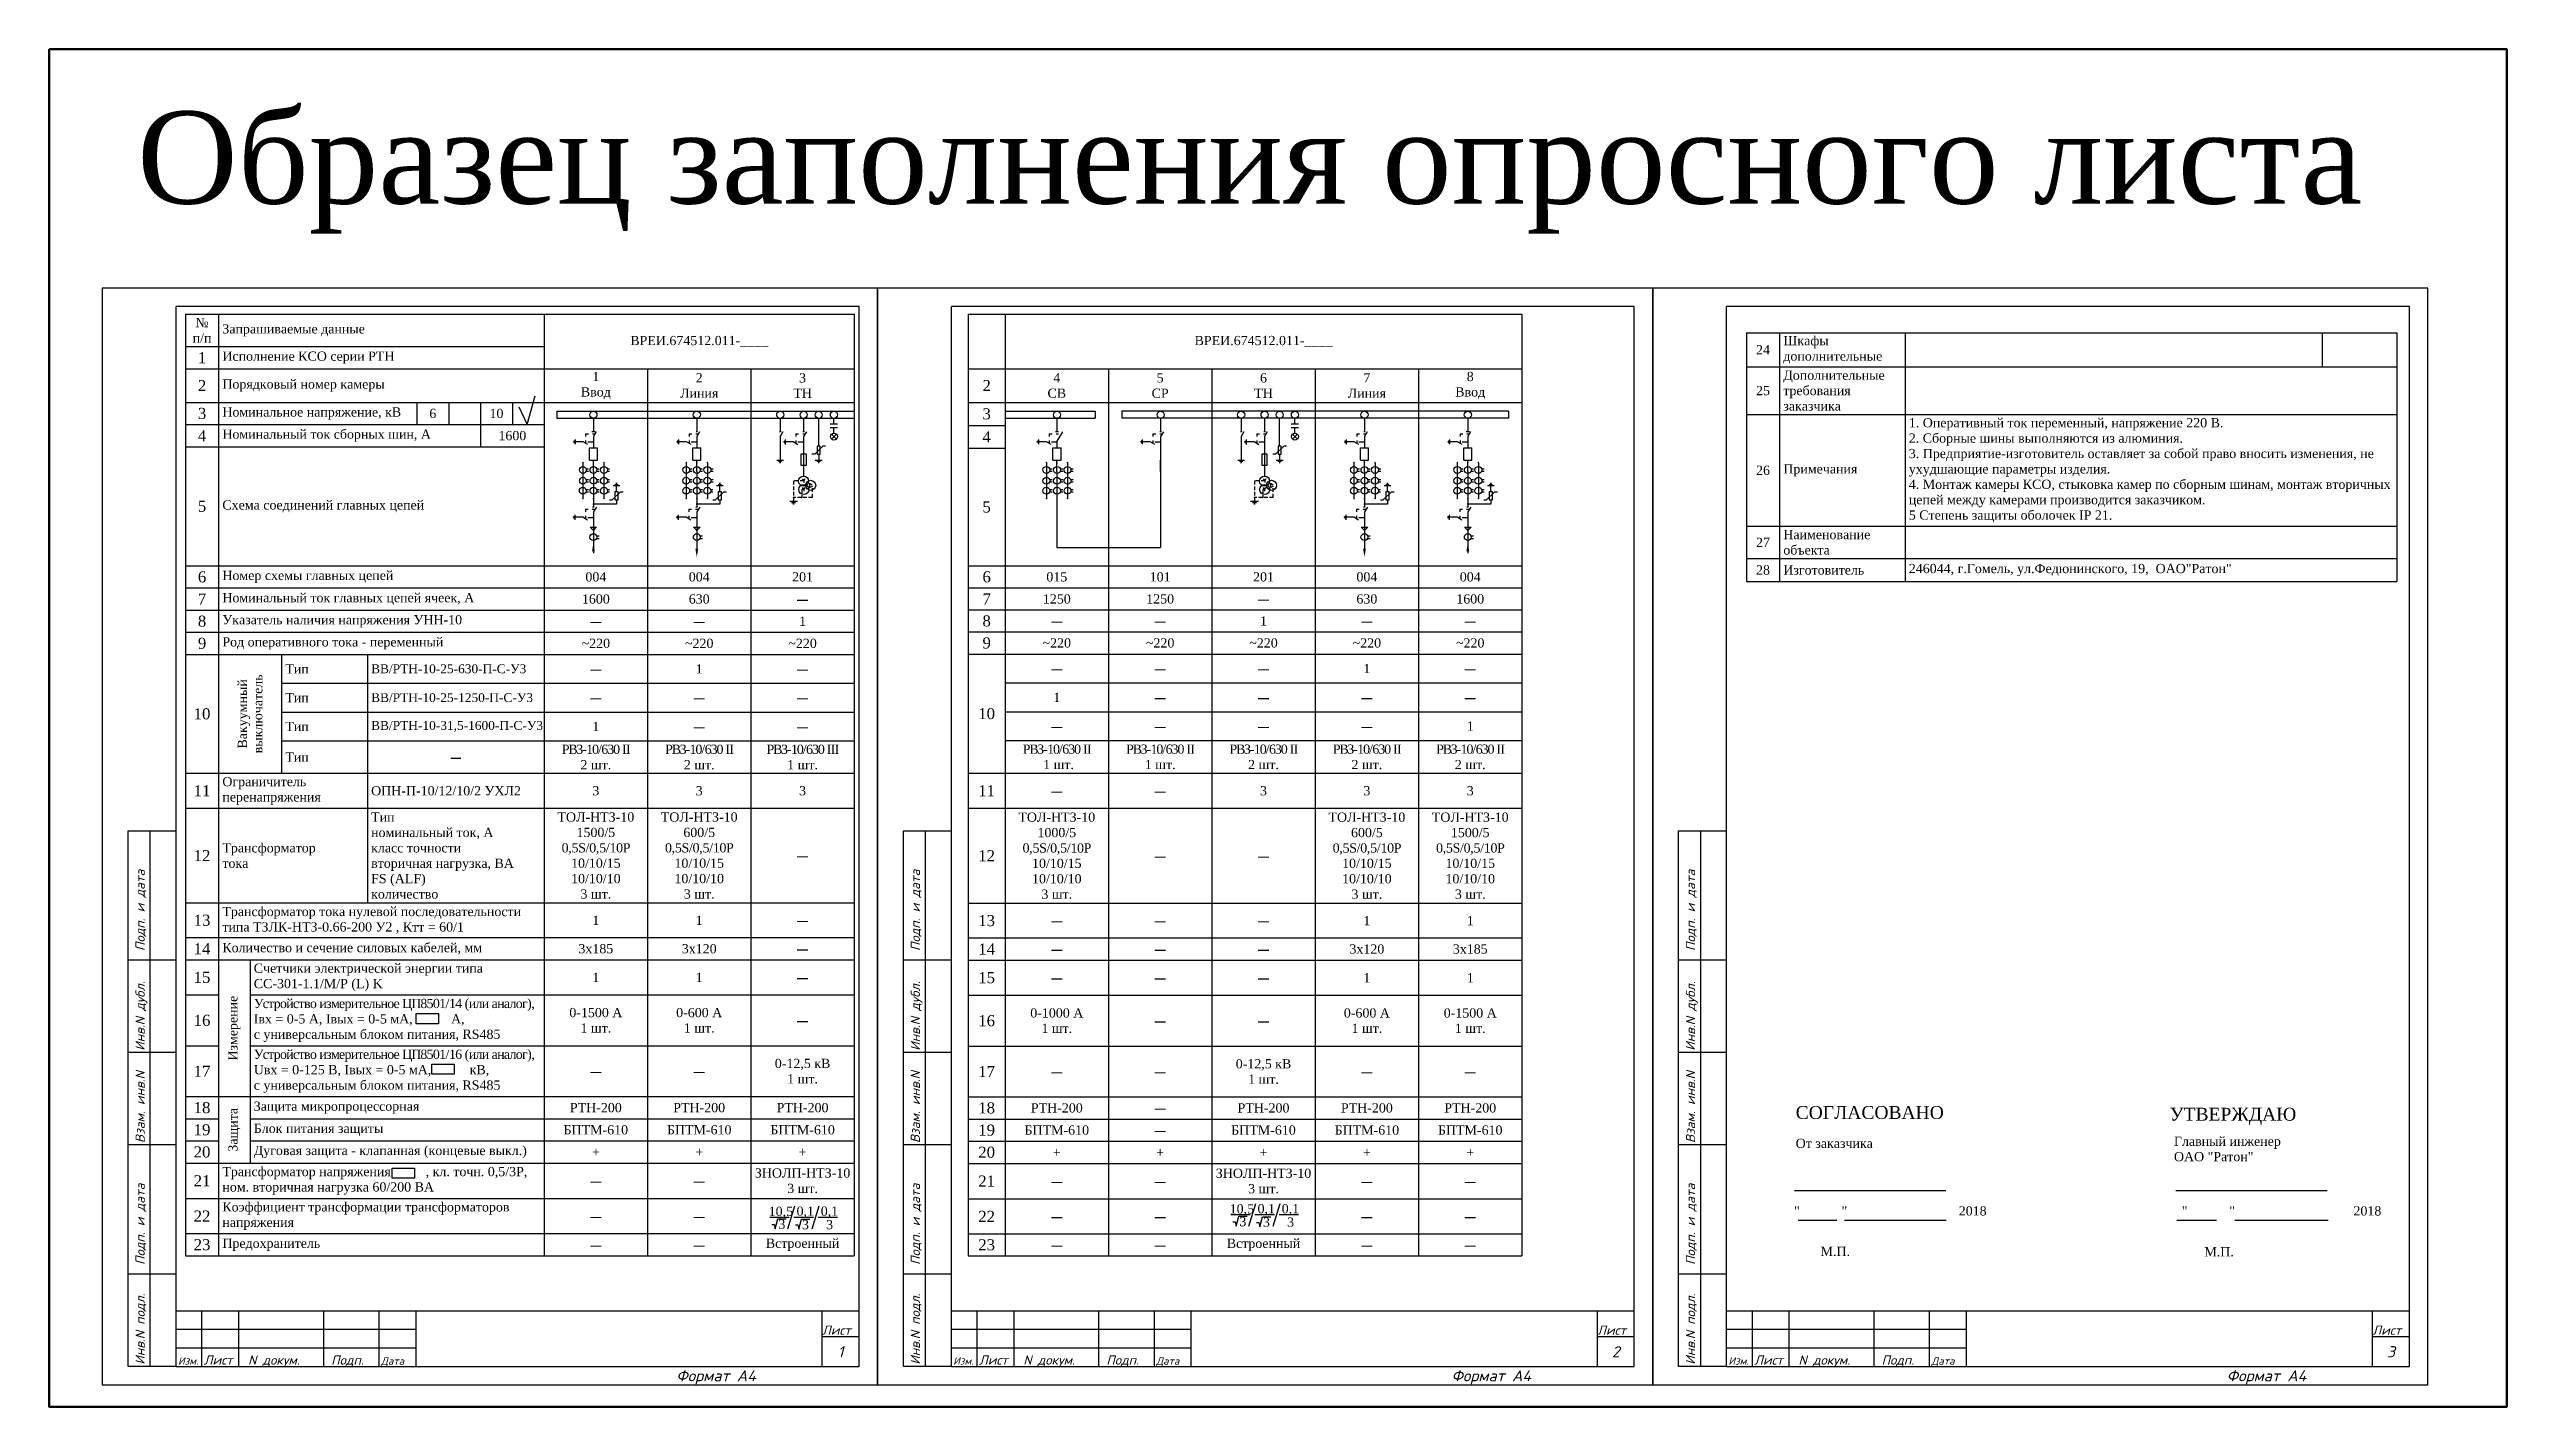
# Model space of a CAD drawing. Extents: x -115 to 1245, y -69 to 298.
# Drawn here: x 579 to 1245, y -69 to 298 of the extents above; entities that cross this region are included whole.
import ezdxf
from ezdxf.enums import TextEntityAlignment as Align

# ---------------------------------------------------------------- set-up
doc = ezdxf.new("R2010")
doc.units = 0
doc.header["$MEASUREMENT"] = 0
doc.linetypes.add('НЕВИДИМАЯ2', pattern=[0.1875, 0.125, -0.0625])
doc.linetypes.add('ШТРИХОВАЯX2', pattern=[1.5, 1, -0.5])
doc.layers.get('0').update_dxf_attribs({"linetype": 'CONTINUOUS'})
doc.layers.add('1', color=7, linetype='CONTINUOUS')
doc.styles.add('ESKD1', font='simplex.shx', dxfattribs={"oblique": 15, "height": 3})
doc.styles.add('SIM', font='simplex.shx', dxfattribs={"oblique": 15})
doc.styles.get("Standard").update_dxf_attribs({"font": 'TIMES.TTF', "height": 2.5})
doc.styles.add('Бланк', font='TIMES.TTF', dxfattribs={"height": 2.5})
doc.styles.add('ОЛ', font='TIMES.TTF')

msp = doc.modelspace()

# ---------------------------------------------------------------- texts
at = {"color": 1, "insert": (602.62, 281.51), "char_height": 25, "width": 648.2247, "attachment_point": 1, "style": 'Бланк'}
msp.add_mtext('Образец заполнения опросного листа', dxfattribs=at)
at = {"attachment_point": 1}
for s, insert, char_height, width in [('СОГЛАСОВАНО', (1051.93, 12.16), 3.5, 50.2832), ('{\\fTimes New Roman|b0|i0|c204|p18;УТВЕРЖДАЮ}', (1153.28, 11.69), 3.5, 50.2832), ('{\\fTimes New Roman|b0|i0|c204|p18;От заказчика}', (1051.93, 3.31), 2.5, 50.2832), ('Главный инженер \\PОАО "Ратон"', (1154.4, 3.88), 2.5, 69.3767), ('"            "                                2018                                                        "            "                                  2018', (1051.49, -14.98), 2.5, 172.7295), ('{\\fTimes New Roman|b0|i0|c204|p18;М.П.}', (1058.69, -25.94), 2.5, 12.0026), ('{\\fTimes New Roman|b0|i0|c204|p18;М.П.}', (1162.65, -26.05), 2.5, 12.0026)]:
    msp.add_mtext(s, dxfattribs=dict(at, insert=insert, char_height=char_height, width=width))

# ---------------------------------------------------------------- blocks, each defined once
blk = doc.blocks.new('*T25')
at = {"color": 0, "linetype": 'ByBlock', "lineweight": -2, "transparency": 16777216}
for p, q in [((0, 0), (150, 0)), ((0, 0), (0, -254.98)), ((10, 0), (10, -254.98)), ((150, 0), (150, -254.98)), ((0, -14.78), (150, -14.78)), ((38, -14.78), (38, -254.98)), ((66, -14.78), (66, -254.98)), ((94, -14.78), (94, -254.98)), ((122, -14.78), (122, -254.98)), ((0, -23.9), (150, -23.9)), ((0, -30.11), (10, -30.11)), ((0, -36.31), (10, -36.31)), ((0, -68.15), (150, -68.15)), ((0, -74.15), (150, -74.15)), ((0, -80.1), (150, -80.1)), ((0, -86.05), (150, -86.05)), ((0, -92.05), (150, -92.05)), ((10, -99.87), (150, -99.87)), ((10, -107.67), (150, -107.67)), ((10, -115.47), (150, -115.47)), ((0, -124.33), (150, -124.33)), ((0, -133.79), (150, -133.79)), ((0, -159.51), (150, -159.51)), ((0, -168.92), (150, -168.92)), ((0, -174.92), (150, -174.92)), ((0, -184.44), (150, -184.44)), ((0, -198.2), (150, -198.2)), ((0, -211.95), (150, -211.95)), ((0, -217.95), (150, -217.95)), ((0, -223.95), (150, -223.95)), ((0, -229.95), (150, -229.95)), ((0, -239.54), (150, -239.54)), ((0, -249.05), (150, -249.05)), ((0, -254.98), (150, -254.98))]:
    blk.add_line(p, q, dxfattribs=at)
at = {"color": 0, "transparency": 16777216, "attachment_point": 5}
for s, insert, char_height, width in [('ВРЕИ.674512.011-____', (80, -7.39), 2.5, 139.88), ('2', (5, -19.34), 3, 9.88), ('4\\PСВ', (24, -19.34), 2.5, 27.88), ('5\\PСР', (52, -19.34), 2.5, 27.88), ('6\\PТН', (80, -19.34), 2.5, 27.88), ('7\\PЛиния ', (108, -19.34), 2.5, 27.88), ('8\\PВвод', (136, -19.34), 2.5, 27.88), ('3', (5, -27.01), 3, 9.88), ('4', (5, -33.21), 3, 9.88), ('5', (5, -52.23), 3, 9.88), ('6', (5, -71.15), 3, 9.88), ('015', (24, -71.15), 2.5, 27.88), ('101', (52, -71.15), 2.5, 27.88), ('201', (80, -71.15), 2.5, 27.88), ('004', (108, -71.15), 2.5, 27.88), ('004', (136, -71.15), 2.5, 27.88), ('7', (5, -77.13), 3, 9.88), ('1250', (24, -77.13), 2.5, 27.88), ('1250', (52, -77.13), 2.5, 27.88), ('{\\W3;-}', (80, -77.13), 2.5, 27.88), ('630', (108, -77.13), 2.5, 27.88), ('1600', (136, -77.13), 2.5, 27.88), ('8', (5, -83.08), 3, 9.88), ('{\\W3;-}', (24, -83.08), 2.5, 27.88), ('{\\W3;-}', (52, -83.08), 2.5, 27.88), ('1', (80, -83.08), 2.5, 27.88), ('{\\W3;-}', (108, -83.08), 2.5, 27.88), ('{\\W3;-}', (136, -83.08), 2.5, 27.88), ('9', (5, -89.05), 3, 9.88), ('~220', (24, -89.05), 2.5, 27.88), ('~220', (52, -89.05), 2.5, 27.88), ('~220', (80, -89.05), 2.5, 27.88), ('~220', (108, -89.05), 2.5, 27.88), ('~220', (136, -89.05), 2.5, 27.88), ('{\\W3;-}', (24, -95.96), 2.5, 27.88), ('{\\W3;-}', (52, -95.96), 2.5, 27.88), ('{\\W3;-}', (80, -95.96), 2.5, 27.88), ('1', (108, -95.96), 2.5, 27.88), ('{\\W3;-}', (136, -95.96), 2.5, 27.88), ('1', (24, -103.77), 2.5, 27.88), ('{\\W3;-}', (52, -103.77), 2.5, 27.88), ('{\\W3;-}', (80, -103.77), 2.5, 27.88), ('{\\W3;-}', (108, -103.77), 2.5, 27.88), ('{\\W3;-}', (136, -103.77), 2.5, 27.88), ('10', (5, -108.19), 3, 9.88), ('{\\W3;-}', (24, -111.57), 2.5, 27.88), ('{\\W3;-}', (52, -111.57), 2.5, 27.88), ('{\\W3;-}', (80, -111.57), 2.5, 27.88), ('{\\W3;-}', (108, -111.57), 2.5, 27.88), ('1', (136, -111.57), 2.5, 27.88), ('{\\T0.85;РВЗ-10/630 II\\P} 1 шт.  ', (24, -119.9), 2.5, 27.88), ('{\\T0.85;РВЗ-10/630 II\\P}1 шт.  ', (52, -119.9), 2.5, 27.88), ('{\\T0.85;РВЗ-10/630 II\\P}2 шт.  ', (80, -119.9), 2.5, 27.88), ('{\\T0.85;РВЗ-10/630 II\\P}2 шт.  ', (108, -119.9), 2.5, 27.88), ('{\\T0.85;РВЗ-10/630 II\\P}2 шт.  ', (136, -119.9), 2.5, 27.88), ('11', (5, -129.06), 3, 9.88), ('{\\W3;-}', (24, -129.06), 2.5, 27.88), ('{\\W3;-}', (52, -129.06), 2.5, 27.88), ('3', (80, -129.06), 2.5, 27.88), ('3', (108, -129.06), 2.5, 27.88), ('3', (136, -129.06), 2.5, 27.88), ('{\\C256;ТОЛ-НТЗ-10\\P1000/5\\P\\fTimes New Roman|b0|i0|c238|p18;\\T0.95;0,\\fTimes New Roman|b0|i0|c204|p18;5\\fTimes New Roman|b0|i0|c238|p18;S\\fTimes New Roman|b0|i0|c204|p18;/0,5/10Р\\fTimes New Roman|b0|i0|c238|p18;\\T1;\\P\\fTimes New Roman|b0|i0|c204|p18;10/10/15\\P10/10/10\\fTimes New Roman|b0|i0|c238|p18;\\P\\fTimes New Roman|b0|i0|c204|p18;3\\fTimes New Roman|b0|i0|c238|p18; \\fTimes New Roman|b0|i0|c204|p18;шт\\fTimes New Roman|b0|i0|c238|p18;.}', (24, -146.65), 2.5, 27.88), ('{\\C256;ТОЛ-НТЗ-10\\P600/5\\P\\fTimes New Roman|b0|i0|c238|p18;\\T0.95;0,\\fTimes New Roman|b0|i0|c204|p18;5\\fTimes New Roman|b0|i0|c238|p18;S\\fTimes New Roman|b0|i0|c204|p18;/0,5/10Р\\fTimes New Roman|b0|i0|c238|p18;\\T1;\\P\\fTimes New Roman|b0|i0|c204|p18;10/10/15\\P10/10/10\\fTimes New Roman|b0|i0|c238|p18;\\P\\fTimes New Roman|b0|i0|c204|p18;3\\fTimes New Roman|b0|i0|c238|p18; \\fTimes New Roman|b0|i0|c204|p18;шт\\fTimes New Roman|b0|i0|c238|p18;.}', (108, -146.65), 2.5, 27.88), ('{\\C256;ТОЛ-НТЗ-10\\P1500/5\\P\\fTimes New Roman|b0|i0|c238|p18;\\T0.95;0,\\fTimes New Roman|b0|i0|c204|p18;5\\fTimes New Roman|b0|i0|c238|p18;S\\fTimes New Roman|b0|i0|c204|p18;/0,5/10Р\\fTimes New Roman|b0|i0|c238|p18;\\T1;\\P\\fTimes New Roman|b0|i0|c204|p18;10/10/15\\P10/10/10\\fTimes New Roman|b0|i0|c238|p18;\\P\\fTimes New Roman|b0|i0|c204|p18;3\\fTimes New Roman|b0|i0|c238|p18; \\fTimes New Roman|b0|i0|c204|p18;шт\\fTimes New Roman|b0|i0|c238|p18;.}', (136, -146.65), 2.5, 27.88), ('12', (5, -146.65), 3, 9.88), ('{\\W3;-}', (52, -146.65), 2.5, 27.88), ('{\\W3;-}', (80, -146.65), 2.5, 27.88), ('13', (5, -164.22), 3, 9.88), ('{\\W3;-}', (24, -164.22), 2.5, 27.88), ('{\\W3;-}', (52, -164.22), 2.5, 27.88), ('{\\W3;-}', (80, -164.22), 2.5, 27.88), ('1', (108, -164.22), 2.5, 27.88), ('1', (136, -164.22), 2.5, 27.88), ('14', (5, -171.92), 3, 9.88), ('{\\W3;-}', (24, -171.92), 2.5, 27.88), ('{\\W3;-}', (52, -171.92), 2.5, 27.88), ('{\\W3;-}', (80, -171.92), 2.5, 27.88), ('3х120', (108, -171.92), 2.5, 27.88), ('3х185', (136, -171.92), 2.5, 27.88), ('15', (5, -179.68), 3, 9.88), ('1', (108, -179.68), 2.5, 27.88), ('1', (136, -179.68), 2.5, 27.88), ('{\\W3;-}', (24, -179.68), 2.5, 27.88), ('{\\W3;-}', (52, -179.68), 2.5, 27.88), ('{\\W3;-}', (80, -179.68), 2.5, 27.88), ('16', (5, -191.32), 3, 9.88), ('0-1000 А\\P1 шт.', (24, -191.32), 2.5, 27.88), ('{\\W3;-}', (52, -191.32), 2.5, 27.88), ('{\\W3;-}', (80, -191.32), 2.5, 27.88), ('0-600 А\\P1 шт.', (108, -191.32), 2.5, 27.88), ('0-1500 А\\P1 шт.', (136, -191.32), 2.5, 27.88), ('17', (5, -205.08), 3, 9.88), ('{\\W3;-}', (24, -205.08), 2.5, 27.88), ('{\\W3;-}', (52, -205.08), 2.5, 27.88), ('0-12,5 кВ\\P1 шт.', (80, -205.08), 2.5, 27.88), ('{\\W3;-}', (108, -205.08), 2.5, 27.88), ('{\\W3;-}', (136, -205.08), 2.5, 27.88), ('18', (5, -214.95), 3, 9.88), ('19', (5, -220.95), 3, 9.88), ('БПТМ-610', (24, -220.95), 2.5, 27.88), ('РТН-200', (24, -214.95), 2.5, 27.88), ('{\\W3;-}', (52, -214.95), 2.5, 27.88), ('БПТМ-610', (80, -220.95), 2.5, 27.88), ('РТН-200', (80, -214.95), 2.5, 27.88), ('БПТМ-610', (108, -220.95), 2.5, 27.88), ('РТН-200', (108, -214.95), 2.5, 27.88), ('БПТМ-610', (136, -220.95), 2.5, 27.88), ('РТН-200', (136, -214.95), 2.5, 27.88), ('20', (5, -226.95), 3, 9.88), ('+', (24, -226.95), 2.5, 27.88), ('{\\W3;-}', (52, -220.95), 2.5, 27.88), ('+', (52, -226.95), 2.5, 27.88), ('+', (80, -226.95), 2.5, 27.88), ('+', (108, -226.95), 2.5, 27.88), ('+', (136, -226.95), 2.5, 27.88), ('ЗНОЛП-НТЗ-10\\P3 шт.', (80, -234.74), 2.5, 27.88), ('21', (5, -234.74), 3, 9.88), ('{\\W3;-}', (24, -234.74), 2.5, 27.88), ('{\\W3;-}', (52, -234.74), 2.5, 27.88), ('{\\W3;-}', (108, -234.74), 2.5, 27.88), ('{\\W3;-}', (136, -234.74), 2.5, 27.88), ('22', (5, -244.3), 3, 9.88), ('{\\W3;-}', (24, -244.3), 2.5, 27.88), ('{\\W3;-}', (52, -244.3), 2.5, 27.88), ('{\\W3;-}', (108, -244.3), 2.5, 27.88), ('{\\W3;-}', (136, -244.3), 2.5, 27.88), ('23', (5, -252.01), 3, 9.88), ('{\\W3;-}', (24, -252.01), 2.5, 27.88), ('{\\W3;-}', (52, -252.01), 2.5, 27.88), ('Встроенный', (80, -252.01), 2.5, 27.88), ('{\\W3;-}', (108, -252.01), 2.5, 27.88), ('{\\W3;-}', (136, -252.01), 2.5, 27.88)]:
    blk.add_mtext(s, dxfattribs=dict(at, insert=insert, char_height=char_height, width=width))
blk = doc.blocks.new('*T26')
at = {"color": 0, "linetype": 'ByBlock', "lineweight": -2, "transparency": 16777216}
for p, q in [((0, 0), (181.18, 0)), ((0, 0), (0, -254.98)), ((9, 0), (9, -254.98)), ((97.18, 0), (97.18, -254.98)), ((181.18, 0), (181.18, -254.98)), ((0, -8.78), (97.18, -8.78)), ((0, -14.78), (181.18, -14.78)), ((125.18, -14.78), (125.18, -254.98)), ((153.18, -14.78), (153.18, -254.98)), ((0, -23.9), (181.18, -23.9)), ((62.7, -23.9), (62.7, -29.9)), ((71.32, -23.9), (71.32, -29.9)), ((79.94, -23.9), (79.94, -35.9)), ((88.56, -23.9), (88.56, -29.9)), ((0, -29.9), (97.18, -29.9)), ((0, -35.9), (97.18, -35.9)), ((0, -68.15), (181.18, -68.15)), ((0, -74.15), (181.18, -74.15)), ((0, -80.15), (181.18, -80.15)), ((0, -86.15), (181.18, -86.15)), ((0, -92.15), (181.18, -92.15)), ((26.05, -92.15), (26.05, -124.33)), ((49.3, -92.15), (49.3, -159.43)), ((26.05, -99.95), (181.18, -99.95)), ((26.05, -107.75), (181.18, -107.75)), ((26.05, -115.55), (181.18, -115.55)), ((0, -124.33), (181.18, -124.33)), ((0, -133.79), (181.18, -133.79)), ((0, -159.43), (181.18, -159.43)), ((0, -168.83), (181.18, -168.83)), ((0, -174.83), (181.18, -174.83)), ((17.51, -174.83), (17.51, -229.87)), ((0, -184.35), (9, -184.35)), ((17.51, -184.35), (181.18, -184.35)), ((0, -198.11), (9, -198.11)), ((17.51, -198.11), (181.18, -198.11)), ((0, -211.87), (181.18, -211.87)), ((0, -217.87), (9, -217.87)), ((17.51, -217.87), (181.18, -217.87)), ((0, -223.87), (9, -223.87)), ((17.51, -223.87), (181.18, -223.87)), ((0, -229.87), (181.18, -229.87)), ((0, -239.46), (181.18, -239.46)), ((0, -248.98), (181.18, -248.98)), ((0, -254.98), (181.18, -254.98))]:
    blk.add_line(p, q, dxfattribs=at)
at = {"color": 0, "transparency": 16777216, "style": 'Бланк'}
for s, insert, char_height, width, attachment_point in [('№\\Pп/п', (4.5, -4.39), 2.5, 7, 5), ('Запрашиваемые данные', (10, -4.39), 2.5, 86.1832, 4), ('ВРЕИ.674512.011-____', (139.18, -7.39), 2.5, 82, 5), ('1', (4.5, -11.78), 3, 7, 5), ('Исполнение КСО серии РТН', (10, -11.78), 2.5, 86.1832, 4), ('2', (4.5, -19.34), 3, 7, 5), ('Порядковый номер камеры', (10, -19.34), 2.5, 86.1832, 4), ('1\\PВвод', (111.18, -19.34), 2.5, 26, 5), ('2\\PЛиния ', (139.18, -19.34), 2.5, 26, 5), ('3 \\PТН', (167.18, -19.34), 2.5, 26, 5), ('3', (4.5, -26.9), 3, 7, 5), ('Номинальное напряжение, кВ', (10, -26.9), 2.5, 51.7036, 4), ('6', (67.01, -26.9), 2.5, 6.6199, 5), ('10', (84.25, -26.9), 2.5, 6.6199, 5), ('4', (4.5, -32.9), 3, 7, 5), ('Номинальный ток сборных шин, А', (10, -32.9), 2.5, 68.9434, 4), ('1600', (88.56, -32.9), 2.5, 15.2398, 5), ('5', (4.5, -52.03), 3, 7, 5), ('{\\C256;Схема соединений главных цепей}', (10, -52.03), 2.5, 86.1832, 4), ('6', (4.5, -71.15), 3, 7, 5), ('{\\C256;Номер схемы главных цепей}', (10, -71.15), 2.5, 86.1832, 4), ('004', (111.18, -71.15), 2.5, 26, 5), ('004', (139.18, -71.15), 2.5, 26, 5), ('201', (167.18, -71.15), 2.5, 26, 5), ('7', (4.5, -77.15), 3, 7, 5), ('Номинальный ток главных цепей ячеек, А', (10, -77.15), 2.5, 86.1832, 4), ('1600', (111.18, -77.15), 2.5, 26, 5), ('630', (139.18, -77.15), 2.5, 26, 5), ('{\\W3;-}', (167.18, -77.15), 2.5, 26, 5), ('8', (4.5, -83.15), 3, 7, 5), ('Указатель наличия напряжения УНН-10', (10, -83.15), 2.5, 86.1832, 4), ('{\\W3;-}', (111.18, -83.15), 2.5, 26, 5), ('{\\W3;-}', (139.18, -83.15), 2.5, 26, 5), ('1', (167.18, -83.15), 2.5, 26, 5), ('9', (4.5, -89.15), 3, 7, 5), ('{\\C256;Род оперативного тока - переменный}', (10, -89.15), 2.5, 86.1832, 4), ('~220', (111.18, -89.15), 2.5, 26, 5), ('~220', (139.18, -89.15), 2.5, 26, 5), ('~220', (167.18, -89.15), 2.5, 26, 5), ('Тип', (27.05, -96.05), 2.5, 21.2484, 4), ('ВВ/РТН-10-25-630-П-C-У3 ', (50.3, -96.05), 2.4, 45.8844, 4), ('{\\W3;-}', (111.18, -96.05), 2.5, 26, 5), ('1', (139.18, -96.05), 2.5, 26, 5), ('{\\W3;-}', (167.18, -96.05), 2.5, 26, 5), ('Тип', (27.05, -103.85), 2.5, 21.2484, 4), ('ВВ/РТН-10-25-1250-П-C-У3 ', (50.3, -103.85), 2.4, 45.8844, 4), ('{\\W3;-}', (111.18, -103.85), 2.5, 26, 5), ('{\\W3;-}', (139.18, -103.85), 2.5, 26, 5), ('{\\W3;-}', (167.18, -103.85), 2.5, 26, 5), ('10', (4.5, -108.24), 3, 7, 5), ('Тип', (27.05, -111.65), 2.5, 21.2484, 4), ('ВВ/РТН-10-31,5-1600-П-C-У3 ', (50.3, -111.65), 2.4, 45.8844, 4), ('1', (111.18, -111.65), 2.5, 26, 5), ('{\\W3;-}', (139.18, -111.65), 2.5, 26, 5), ('{\\W3;-}', (167.18, -111.65), 2.5, 26, 5), ('Тип', (27.05, -119.94), 2.5, 21.2484, 4), ('{\\T0.85;РВЗ-10/630 II\\P}2 шт.  ', (111.18, -119.94), 2.5, 26, 5), ('{\\T0.85;РВЗ-10/630 II\\P}2 шт.  ', (139.18, -119.94), 2.5, 26, 5), ('{\\T0.85;РВЗ-10/630 III\\P}1 шт.  ', (167.18, -119.94), 2.5, 26, 5), ('Ограничитель перенапряжения', (10, -129.06), 2.5, 38.2988, 4), ('{\\W3;-}', (73.24, -119.94), 2.4, 45.8844, 5), ('11', (4.5, -129.06), 3, 7, 5), ('\\A1;{\\C256;ОПН\\fTimes New Roman|b0|i0|c238|p18;-\\fTimes New Roman|b0|i0|c204|p18;П\\fTimes New Roman|b0|i0|c238|p18;-\\fTimes New Roman|b0|i0|c204|p18;10\\fTimes New Roman|b0|i0|c238|p18;/\\fTimes New Roman|b0|i0|c204|p18;12\\fTimes New Roman|b0|i0|c238|p18;/10/2 \\fTimes New Roman|b0|i0|c204|p18;УХЛ\\fTimes New Roman|b0|i0|c238|p18;2}', (50.3, -129.06), 2.5, 45.8844, 4), ('3', (111.18, -129.06), 2.5, 26, 5), ('3', (139.18, -129.06), 2.5, 26, 5), ('3', (167.18, -129.06), 2.5, 26, 5), ('{\\C256;Тип    \\fTimes New Roman|b0|i0|c238|p18;\\P\\fTimes New Roman|b0|i0|c204|p18;номинальный ток, А\\Pкласс точности\\Pвторичная нагрузка\\fTimes New Roman|b0|i0|c238|p18;, \\fTimes New Roman|b0|i0|c204|p18;ВА\\PFS (ALF)\\Pколичество}', (50.3, -146.61), 2.5, 45.8844, 4), ('{\\C256;ТОЛ-НТЗ-10\\P1500/5\\P\\fTimes New Roman|b0|i0|c238|p18;\\T0.95;0,\\fTimes New Roman|b0|i0|c204|p18;5\\fTimes New Roman|b0|i0|c238|p18;S\\fTimes New Roman|b0|i0|c204|p18;/0,5/10Р\\fTimes New Roman|b0|i0|c238|p18;\\T1;\\P\\fTimes New Roman|b0|i0|c204|p18;10/10/15\\P10/10/10\\fTimes New Roman|b0|i0|c238|p18;\\P\\fTimes New Roman|b0|i0|c204|p18;3\\fTimes New Roman|b0|i0|c238|p18; \\fTimes New Roman|b0|i0|c204|p18;шт\\fTimes New Roman|b0|i0|c238|p18;.}', (111.18, -146.61), 2.5, 26, 5), ('{\\C256;ТОЛ-НТЗ-10\\P600/5\\P\\fTimes New Roman|b0|i0|c238|p18;\\T0.95;0,\\fTimes New Roman|b0|i0|c204|p18;5\\fTimes New Roman|b0|i0|c238|p18;S\\fTimes New Roman|b0|i0|c204|p18;/0,5/10Р\\fTimes New Roman|b0|i0|c238|p18;\\T1;\\P\\fTimes New Roman|b0|i0|c204|p18;10/10/15\\P10/10/10\\fTimes New Roman|b0|i0|c238|p18;\\P\\fTimes New Roman|b0|i0|c204|p18;3\\fTimes New Roman|b0|i0|c238|p18; \\fTimes New Roman|b0|i0|c204|p18;шт\\fTimes New Roman|b0|i0|c238|p18;.}', (139.18, -146.61), 2.5, 26, 5), ('12', (4.5, -146.61), 3, 7, 5), ('{\\C256;Трансформатор \\Pтока }', (10, -146.61), 2.5, 38.2988, 4), ('{\\W3;-}', (167.18, -146.61), 2.5, 26, 5), ('13', (4.5, -164.13), 3, 7, 5), ('{\\C256;Трансформатор тока нулевой последовательности типа ТЗЛК-НТЗ-0.66-200 У2 , Ктт = 60/1        }', (10, -164.13), 2.5, 86.1832, 4), ('1', (111.18, -164.13), 2.5, 26, 5), ('1', (139.18, -164.13), 2.5, 26, 5), ('{\\W3;-}', (167.18, -164.13), 2.5, 26, 5), ('14', (4.5, -171.83), 3, 7, 5), ('Количество и сечение силовых кабелей, мм', (10, -171.83), 2.5, 86.1832, 4), ('3х185', (111.18, -171.83), 2.5, 26, 5), ('3х120', (139.18, -171.83), 2.5, 26, 5), ('{\\W3;-}', (167.18, -171.83), 2.5, 26, 5), ('15', (4.5, -179.59), 3, 7, 5), ('Счетчики электрической энергии типа \\P{\\C256;СС-301-1.1/М/P (L) K }', (18.51, -179.59), 2.5, 77.6757, 4), ('1', (111.18, -179.59), 2.5, 26, 5), ('1', (139.18, -179.59), 2.5, 26, 5), ('{\\T0.9;\\C256;Устройство измерительное ЦП\\fTimes New Roman|b0|i0|c238|p18;8501/14\\fTimes New Roman|b0|i0|c204|p18; (или аналог)\\fTimes New Roman|b0|i0|c238|p18;,\\fTimes New Roman|b0|i0|c204|p18;\\T1;\\C1; \\fTimes New Roman|b0|i0|c238|p18;\\C0;I}вх {\\fTimes New Roman|b0|i0|c238|p18;= 0-5 }А{\\fTimes New Roman|b0|i0|c238|p18;, I}вых {\\fTimes New Roman|b0|i0|c238|p18;= }0-5{\\fTimes New Roman|b0|i0|c238|p18; }мА{\\fTimes New Roman|b0|i0|c238|p18;,   }  {\\fTimes New Roman|b0|i0|c238|p18;      }А, \\Pс универсальным блоком питания{\\fTimes New Roman|b0|i0|c238|p18;, RS485} ', (18.51, -191.23), 2.5, 77.6757, 4), ('{\\W3;-}', (167.18, -179.59), 2.5, 26, 5), ('16', (4.5, -191.23), 3, 7, 5), ('0-1500 А\\P1 шт.', (111.18, -191.23), 2.5, 26, 5), ('0-600 А\\P1 шт.', (139.18, -191.23), 2.5, 26, 5), ('{\\W3;-}', (167.18, -191.23), 2.5, 26, 5), ('{\\H1.25x;\\T0.9;\\C256;Устройство измерительное ЦП\\fTimes New Roman|b0|i0|c238|p18;8501/16\\fTimes New Roman|b0|i0|c204|p18; (или аналог),\\fTimes New Roman|b0|i0|c238|p18;\\T1; \\C0; U\\fTimes New Roman|b0|i0|c204|p18;вх \\fTimes New Roman|b0|i0|c238|p18;= 0-125 \\fTimes New Roman|b0|i0|c204|p18;В\\fTimes New Roman|b0|i0|c238|p18;, I\\fTimes New Roman|b0|i0|c204|p18;вых \\fTimes New Roman|b0|i0|c238|p18;= \\fTimes New Roman|b0|i0|c204|p18;0-5\\fTimes New Roman|b0|i0|c238|p18; \\fTimes New Roman|b0|i0|c204|p18;мА\\fTimes New Roman|b0|i0|c238|p18;,           \\fTimes New Roman|b0|i0|c204|p18;кВ\\fTimes New Roman|b0|i0|c238|p18;, \\fTimes New Roman|b0|i0|c204|p18;\\Pс универсальным блоком питания\\fTimes New Roman|b0|i0|c238|p18;, RS485} ', (18.51, -204.99), 2, 77.6757, 4), ('17', (4.5, -204.99), 3, 7, 5), ('{\\W3;-}', (111.18, -204.99), 2.5, 26, 5), ('{\\W3;-}', (139.18, -204.99), 2.5, 26, 5), ('0-12,5 кВ\\P1 шт.', (167.18, -204.99), 2.5, 26, 5), ('18', (4.5, -214.87), 3, 7, 5), ('19', (4.5, -220.87), 3, 7, 5), ('Блок питания защиты', (18.51, -220.87), 2.5, 77.6757, 4), ('Защита микропроцессорная ', (18.51, -214.87), 2.5, 77.6757, 4), ('БПТМ-610', (111.18, -220.87), 2.5, 26, 5), ('РТН-200', (111.18, -214.87), 2.5, 26, 5), ('БПТМ-610', (139.18, -220.87), 2.5, 26, 5), ('РТН-200', (139.18, -214.87), 2.5, 26, 5), ('БПТМ-610', (167.18, -220.87), 2.5, 26, 5), ('РТН-200', (167.18, -214.87), 2.5, 26, 5), ('20', (4.5, -226.87), 3, 7, 5), ('Дуговая защита{\\C256; - клапанная (концевые выкл.)}', (18.51, -226.87), 2.5, 77.6757, 4), ('+', (111.18, -226.87), 2.5, 26, 5), ('+', (139.18, -226.87), 2.5, 26, 5), ('+', (167.18, -226.87), 2.5, 26, 5), ('\\A1;Трансформатор напряжения          , кл. точн. 0,5/3Р, ном. вторичная нагрузка 60/200 ВА ', (10, -234.66), 2.5, 86.1832, 4), ('ЗНОЛП-НТЗ-10\\P3 шт.', (167.18, -234.66), 2.5, 26, 5), ('21', (4.5, -234.66), 3, 7, 5), ('{\\W3;-}', (111.18, -234.66), 2.5, 26, 5), ('{\\W3;-}', (139.18, -234.66), 2.5, 26, 5), ('22', (4.5, -244.22), 3, 7, 5), ('{\\C256;Коэффициент трансформации трансформаторов напряжения        }', (10, -244.22), 2.5, 86.1832, 4), ('{\\W3;-}', (111.18, -244.22), 2.5, 26, 5), ('{\\W3;-}', (139.18, -244.22), 2.5, 26, 5), ('23', (4.5, -251.98), 3, 7, 5), ('{\\C256;Предохранитель}', (10, -251.98), 2.5, 86.1832, 4), ('{\\W3;-}', (111.18, -251.98), 2.5, 26, 5), ('{\\W3;-}', (139.18, -251.98), 2.5, 26, 5), ('Встроенный', (167.18, -251.98), 2.5, 26, 5)]:
    blk.add_mtext(s, dxfattribs=dict(at, insert=insert, char_height=char_height, width=width, attachment_point=attachment_point))
at = {"color": 0, "transparency": 16777216, "char_height": 2.5, "attachment_point": 5, "rotation": 90, "style": 'Бланк'}
for s, insert, width in [('{\\C256;Вакуумный\\Pвыключатель}', (17.53, -108.24), 30.1802), ('{\\C256;Измерение}', (13.25, -193.35), 35.0316), ('{\\C256;Защита}', (13.25, -220.87), 16)]:
    blk.add_mtext(s, dxfattribs=dict(at, insert=insert, width=width))
blk = doc.blocks.new('*U9')
at = {"linetype": 'Continuous'}
blk.add_line((0, 0), (0, -297), dxfattribs=at)
at = {"layer": '1', "color": 0}
for p, q in [((210, 0), (0, 0)), ((210, -297), (210, 0)), ((20, -292), (20, -5)), ((205, -5), (20, -5)), ((205, -292), (205, -5)), ((7, -292), (7, -147)), ((7, -147), (20, -147)), ((13, -292), (13, -147)), ((20, -182), (7, -182)), ((20, -207), (7, -207)), ((20, -232), (7, -232)), ((20, -267), (7, -267)), ((205, -277), (20, -277)), ((27, -292), (27, -277)), ((37, -292), (37, -277)), ((60, -292), (60, -277)), ((75, -292), (75, -277)), ((85, -292), (85, -277)), ((195, -292), (195, -277)), ((85, -282), (20, -282)), ((205, -284), (195, -284)), ((20, -292), (7, -292)), ((85, -287), (20, -287)), ((20, -292), (205, -292)), ((0, -297), (210, -297))]:
    blk.add_line(p, q, dxfattribs=at)
at = {"style": 'ОЛ', "flags": 2}
for tag, height, p in [('НОМЕР', 3, (140, -281.62)), ('ОБЪЕКТ', 2, (140, -287.4))]:
    blk.add_attdef(tag, text='', height=height, dxfattribs=at).set_placement(p, align=Align.MIDDLE_CENTER)
at = {"style": 'ESKD1', "oblique": 15}
blk.add_attdef('ЛИСТ', text='', height=3, dxfattribs=at).set_placement((200, -288), align=Align.MIDDLE_CENTER)
at = {"layer": '1', "color": 0, "style": 'SIM', "oblique": 15}
for s, p in [('Подп. и дата', (11.5, -179.5)), ('Инв.N дубл.', (11.5, -206.5)), ('Взам. инв.N', (11.5, -231.5)), ('Подп. и дата', (11.5, -264.5)), ('Инв.N подл.', (11.5, -291.5))]:
    blk.add_text(s, height=2.5, rotation=90, dxfattribs=at).set_placement(p)
for s, height, p in [('Лист', 2.5, (194.97, -283.41)), ('Изм.', 2, (20.5, -291.5)), ('Лист', 2.5, (27.5, -291.5)), ('N докум.', 2.5, (39.5, -291.5)), ('Подп.', 2.5, (62, -291.5)), ('Дата', 2, (75.5, -291.5)), ('Формат А4', 3, (155.5, -296))]:
    blk.add_text(s, height=height, dxfattribs=at).set_placement(p)
blk = doc.blocks.new('*T24')
at = {"color": 0, "linetype": 'ByBlock', "lineweight": -2, "transparency": 16777216}
for p, q in [((0, 0), (176.19, 0)), ((0, 0), (0, -22.13)), ((9, 0), (9, -22.13)), ((43, 0), (43, -22.13)), ((156, 0), (156, -9.19)), ((176.19, 0), (176.19, -22.13)), ((0, -9.19), (176.19, -9.19)), ((0, -22.13), (176.19, -22.13))]:
    blk.add_line(p, q, dxfattribs=at)
at = {"color": 0, "transparency": 16777216, "char_height": 2.5, "style": 'Бланк'}
for s, insert, width, attachment_point in [('24', (4.5, -4.59), 7, 5), ('Шкафы дополнительные', (10, -4.59), 32, 4), ('Дополнительные требования заказчика', (10, -15.66), 32, 4), ('25', (4.5, -15.66), 7, 5)]:
    blk.add_mtext(s, dxfattribs=dict(at, insert=insert, width=width, attachment_point=attachment_point))
blk = doc.blocks.new('*T23')
at = {"color": 0, "linetype": 'ByBlock', "lineweight": -2, "transparency": 16777216}
for p, q in [((0, 0), (176.19, 0)), ((0, 0), (0, -45.22)), ((9, 0), (9, -45.22)), ((43, 0), (43, -45.22)), ((176.19, 0), (176.19, -45.22)), ((0, -30.21), (176.19, -30.21)), ((0, -38.99), (176.19, -38.99)), ((0, -45.22), (176.19, -45.22))]:
    blk.add_line(p, q, dxfattribs=at)
at = {"color": 0, "transparency": 16777216, "char_height": 2.5, "style": 'Бланк'}
for s, insert, width, attachment_point in [('{\\C256;1. Оперативный ток переменный, напряжение 220 В.\\P2. Сборные шины выполняются из алюминия.\\P3. Предприятие-изготовитель оставляет за собой право вносить изменения, не ухудшающие параметры изделия.\\P4. Монтаж камеры КСО, стыковка камер по сборным шинам, монтаж вторичных цепей между камерами производится заказчиком.\\P5 Степень защиты оболочек IP 21.}', (44, -15.11), 131.1867, 4), ('26', (4.5, -15.11), 7, 5), ('Примечания', (10, -15.11), 32, 4), ('Наименование объекта', (10, -34.6), 32, 4), ('27', (4.5, -34.6), 7, 5), ('28', (4.5, -42.1), 7, 5), ('Изготовитель', (10, -42.1), 32, 4), ('{\\fTimes New Roman Cyr|b0|i0|c204|p18;\\C256;246044, г.Гомель, ул.Федюнинского, 19,  ОАО"Ратон"}', (44, -42.1), 131.1867, 4)]:
    blk.add_mtext(s, dxfattribs=dict(at, insert=insert, width=width, attachment_point=attachment_point))
blk = doc.blocks.new('*U27')
for p, q in [((9.62, 6.8), (7.73, 0.63)), ((16.17, 6.8), (14.28, 0.63)), ((2.89, 3.87), (8.17, 3.87)), ((3.47, 1.86), (4.06, 1.86)), ((4.06, 1.86), (4.38, 0.71)), ((4.38, 0.71), (5.04, 3.4)), ((5.04, 3.4), (7.35, 3.4)), ((9.44, 3.87), (14.71, 3.87)), ((9.89, 1.73), (10.49, 1.73)), ((10.49, 1.73), (10.8, 0.57)), ((10.8, 0.57), (11.46, 3.26)), ((11.46, 3.26), (13.77, 3.26)), ((15.98, 3.87), (21.26, 3.87))]:
    blk.add_line(p, q)
for s, p in [('10,5', (2.6, 4.16)), ('0,1', (10.16, 4.21)), ('0,1', (16.7, 4.21)), ('3', (5.23, 0.7)), ('3', (11.61, 0.57)), ('3', (18.16, 0.57))]:
    blk.add_text(s, height=2.5).set_placement(p)
blk = doc.blocks.new('A$C7ACC3827')
for p, q in [((0, 2), (6, 2)), ((1.5, 1), (4.5, 1)), ((2.5, 0), (3.5, 0)), ((3, 12), (3, 2))]:
    blk.add_line(p, q)
blk = doc.blocks.new('*U30')
blk.add_lwpolyline([(0, -6, 0, 2, 0), (0, 0, 3, 3, 0)], format="xyseb")
blk = doc.blocks.new('*U32')
at = {"ltscale": 5}
for p, q in [((-2.11, -6.07), (-2.11, -6.84)), ((-2.11, -6.07), (-1.34, -6.07)), ((-0.25, -6.07), (0.44, -6.07)), ((-0.22, -5.49), (0.22, -5.49)), ((-2.11, -7.93), (-2.11, -8.7)), ((-2, -15.57), (-1.33, -15.57)), ((-2, -16.23), (-1.33, -16.23)), ((-2, -18.49), (-1.33, -18.49)), ((-2, -19.15), (-1.33, -19.15)), ((0, -16.31), (-0.01, -25.9)), ((0.87, -15.57), (1.54, -15.57)), ((0.87, -16.23), (1.54, -16.23)), ((0.87, -18.49), (1.54, -18.49)), ((0.87, -19.15), (1.54, -19.15)), ((3.72, -15.57), (4.39, -15.57)), ((3.72, -16.23), (4.39, -16.23)), ((3.72, -18.49), (4.39, -18.49)), ((3.72, -19.15), (4.39, -19.15)), ((-2.2, -26.48), (-2.2, -27.25)), ((-2.2, -26.48), (-1.43, -26.48)), ((-2, -21.18), (-1.34, -21.18)), ((-2, -21.84), (-1.34, -21.84)), ((-0.34, -26.48), (0.43, -26.48)), ((-0.23, -25.9), (0.21, -25.9)), ((-0.23, -25.9), (0.21, -25.9)), ((0.87, -21.18), (1.54, -21.18)), ((0.87, -21.84), (1.54, -21.84)), ((3.72, -21.18), (4.38, -21.18)), ((3.72, -21.84), (4.38, -21.84)), ((4.35, -24.02), (5.1, -24.02)), ((7.32, -21.8), (5.1, -24.02)), ((7.32, -21.8), (8.07, -21.8)), ((-2.2, -28.34), (-2.2, -29.11)), ((-0.89, -31.38), (0.87, -31.38)), ((-0.01, -32.26), (-0.89, -31.38)), ((-0.01, -27.21), (-0.01, -31.38)), ((-0.01, -31.38), (-0.01, -38.46)), ((0.87, -31.38), (-0.01, -32.26)), ((0.86, -33.75), (1.53, -33.75)), ((0.86, -34.41), (1.53, -34.41))]:
    blk.add_line(p, q, dxfattribs=at)
for p, q in [((0, -1.91), (0, -5.49)), ((0.75, -5.55), (0, -6.81)), ((-1.54, -9.04), (-2.81, -8.29)), ((-1.53, -8.31), (0, -8.31)), ((-1.1, -13.2), (-1.1, -9.9)), ((-1.1, -9.9), (1.1, -9.9)), ((-1.1, -13.2), (1.1, -13.2)), ((0, -6.81), (0, -9.9)), ((0, -8.13), (0, -9.9)), ((0, -16.31), (0, -13.2)), ((1.1, -13.2), (1.1, -9.9)), ((-2.85, -14.01), (-2.85, -23.62)), ((2.85, -14.01), (2.85, -23.62)), ((6.7, -19.9), (5.77, -19.9)), ((6.39, -19.59), (6.08, -19.59)), ((6.23, -25.11), (-0.01, -25.11)), ((0.78, -25.94), (-0.01, -27.21)), ((7.16, -20.2), (5.31, -20.2)), ((5.8, -21.81), (5.79, -24.01)), ((5.79, -24.01), (6.67, -24.01)), ((6.68, -21.81), (5.8, -21.81)), ((6.23, -24.01), (6.23, -25.11)), ((6.24, -21.81), (6.24, -20.2)), ((6.67, -24.01), (6.68, -21.81)), ((-1.63, -29.45), (-2.9, -28.7)), ((-1.54, -28.72), (-0.01, -28.72))]:
    blk.add_line(p, q)
at = {"linetype": 'НЕВИДИМАЯ2', "ltscale": 5, "const_width": 0.22}
for points in [[(0.11, -8.31, 1), (-0.11, -8.31, 1)], [(0.11, -8.31, 1), (-0.11, -8.31, 1)], [(-2.96, -13.9, 1), (-2.74, -13.9, 1)], [(0.11, -13.9, -1), (-0.11, -13.9, -1)], [(0.11, -13.9, -1), (-0.11, -13.9, -1)], [(2.96, -13.9, -1), (2.74, -13.9, -1)], [(2.96, -13.9, -1), (2.74, -13.9, -1)], [(-2.96, -23.62, -1), (-2.74, -23.62, -1)], [(0.1, -25.11, -1), (-0.12, -25.11, -1)], [(0.11, -23.62, 1), (-0.11, -23.62, 1)], [(0.11, -23.62, 1), (-0.11, -23.62, 1)], [(2.96, -23.62, 1), (2.74, -23.62, 1)], [(2.96, -23.62, 1), (2.74, -23.62, 1)], [(0.1, -28.72, 1), (-0.12, -28.72, 1)], [(0.1, -28.72, 1), (-0.12, -28.72, 1)]]:
    blk.add_lwpolyline(points, format="xyb", close=True, dxfattribs=at)
blk.add_circle((0, -0.95), 0.954)
at = {"ltscale": 5}
for centre in [(-2.87, -15.9), (-2.87, -18.82), (0, -15.9), (0, -18.82), (2.85, -15.9), (2.85, -18.82), (-2.88, -21.51), (0, -21.51), (2.86, -21.51), (-0.01, -34.08)]:
    blk.add_circle(centre, 0.933, dxfattribs=at)
at = {"ltscale": 5, "xscale": 0.2200000000000273, "yscale": 0.2200000000000273, "zscale": 0.2200000000000273, "rotation": 270}
for p in [(-5.43, -7.63), (-5.52, -28.04)]:
    blk.add_blockref('A$C7ACC3827', p, dxfattribs=at)
at = {"xscale": 0.375, "yscale": 0.375, "zscale": 0.375}
blk.add_blockref('*U30', (-0.01, -37.18), dxfattribs=at)
blk = doc.blocks.new('*U31')
blk.add_line((0, 0), (0, -3))
at = {"layer": '1', "color": 0}
for p, q in [((-3, -3), (3, -3)), ((-1.5, -4), (1.5, -4)), ((-0.5, -5), (0.5, -5))]:
    blk.add_line(p, q, dxfattribs=at)
blk = doc.blocks.new('*U33')
at = {"ltscale": 5}
for p, q in [((-6.56, -5.49), (-6.12, -5.49)), ((-6.48, -5.49), (-6.04, -5.49)), ((-2.11, -6.07), (-2.11, -6.84)), ((-2.11, -6.07), (-1.34, -6.07)), ((-0.25, -6.07), (0.44, -6.07)), ((-0.22, -5.49), (0.22, -5.49)), ((-2.11, -7.93), (-2.11, -8.7)), ((3.01, -11.61), (2.25, -11.61)), ((3.01, -11.61), (5.22, -9.4)), ((5.97, -9.4), (5.22, -9.4))]:
    blk.add_line(p, q, dxfattribs=at)
for p, q in [((-6.34, -1.91), (-6.34, -5.49)), ((-5.59, -5.55), (-6.34, -6.81)), ((0, -1.91), (0, -5.49)), ((0.75, -5.55), (0, -6.81)), ((4.09, -9.41), (4.09, -1.91)), ((-7.27, -13.21), (-5.42, -13.21)), ((-6.34, -6.81), (-6.34, -13.21)), ((-1.54, -9.04), (-2.81, -8.29)), ((-1.53, -8.31), (0, -8.31)), ((0, -6.81), (0, -9.9)), ((0, -9.9), (0, -11.5)), ((0, -11.5), (0, -17.53)), ((3.16, -13.21), (5.01, -13.21)), ((4.53, -9.41), (3.65, -9.41)), ((3.65, -9.41), (3.65, -11.61)), ((3.65, -11.61), (4.53, -11.61)), ((4.09, -11.61), (4.09, -13.21)), ((4.53, -11.61), (4.53, -9.41)), ((-6.8, -13.52), (-5.88, -13.52)), ((-6.5, -13.83), (-6.19, -13.83)), ((-0.36, -18.25), (0.06, -18.83)), ((0.06, -18.83), (0.43, -18.24)), ((0.06, -18.82), (0.06, -19.29)), ((1.59, -19.49), (2.32, -19.93)), ((1.59, -19.49), (1.59, -20.63)), ((3.62, -13.52), (4.55, -13.52)), ((3.93, -13.83), (4.24, -13.83)), ((0.03, -21.17), (-0.5, -21.17)), ((-0.39, -20.6), (0.03, -21.18)), ((0.03, -21.18), (0.4, -20.59)), ((0.03, -21.17), (0.03, -21.64)), ((1.59, -20.63), (2.37, -20.25))]:
    blk.add_line(p, q)
at = {"linetype": 'ШТРИХОВАЯX2'}
for p, q in [((0.06, -18.82), (-2.73, -18.82)), ((-2.73, -18.83), (-2.72, -23.32)), ((2.37, -23.32), (-2.72, -23.32)), ((-0.5, -21.18), (-0.5, -23.32)), ((2.37, -23.32), (2.37, -20.25))]:
    blk.add_line(p, q, dxfattribs=at)
blk.add_lwpolyline([(-0.67, -11.5), (0.66, -11.5), (0.66, -14.7), (-0.67, -14.7)], close=True)
at = {"linetype": 'НЕВИДИМАЯ2', "ltscale": 5, "const_width": 0.22}
for points in [[(0.11, -8.31, 1), (-0.11, -8.31, 1)], [(0.11, -8.31, 1), (-0.11, -8.31, 1)], [(-2.83, -23.32, 1), (-2.61, -23.32, 1)], [(-0.61, -23.32, 1), (-0.39, -23.32, 1)]]:
    blk.add_lwpolyline(points, format="xyb", close=True, dxfattribs=at)
for centre in [(-6.34, -0.95), (0, -0.95), (0, -0.95), (4.09, -0.95), (4.09, -0.95)]:
    blk.add_circle(centre, 0.954)
at = {"ltscale": 5}
for centre in [(0, -18.89), (0.03, -21.18), (1.91, -20.05)]:
    blk.add_circle(centre, 1.36, dxfattribs=at)
at = {"ltscale": 5, "xscale": 0.2200000000000273, "yscale": 0.2200000000000273, "zscale": 0.2200000000000273, "rotation": 270}
blk.add_blockref('A$C7ACC3827', (-5.43, -7.63), dxfattribs=at)
at = {"xscale": 0.3499999999999943, "yscale": 0.3499999999999943, "zscale": 0.3499999999999943}
blk.add_blockref('*U31', (-2.72, -23.32), dxfattribs=at)
blk = doc.blocks.new('*U34')
at = {"ltscale": 5}
for p, q in [((-2.11, -6.07), (-2.11, -6.84)), ((-2.11, -6.07), (-1.34, -6.07)), ((-0.25, -6.07), (0.44, -6.07)), ((-0.22, -5.49), (0.22, -5.49)), ((-0.22, -5.49), (0.22, -5.49)), ((-2.11, -7.93), (-2.11, -8.7)), ((0, -16.31), (-0.01, -25.9))]:
    blk.add_line(p, q, dxfattribs=at)
for p, q in [((0, -1.91), (0, -5.49)), ((0.75, -5.55), (0, -6.81)), ((-1.54, -9.04), (-2.81, -8.29)), ((-1.53, -8.31), (0, -8.31)), ((0, -6.81), (0, -9.9)), ((0, -8.13), (0, -9.9)), ((0, -9.9), (0, -11.5)), ((0, -11.5), (0, -17.53)), ((0, -16.31), (0, -13.2))]:
    blk.add_line(p, q)
at = {"linetype": 'НЕВИДИМАЯ2', "ltscale": 5, "const_width": 0.22}
blk.add_lwpolyline([(0.11, -8.31, 1), (-0.11, -8.31, 1)], format="xyb", close=True, dxfattribs=at)
blk.add_lwpolyline([(0.11, -8.31, 1), (-0.11, -8.31, 1)], format="xyb", close=True, dxfattribs=at)
blk.add_circle((0, -0.95), 0.954)
at = {"ltscale": 5, "xscale": 0.2200000000000273, "yscale": 0.2200000000000273, "zscale": 0.2200000000000273, "rotation": 270}
blk.add_blockref('A$C7ACC3827', (-5.43, -7.63), dxfattribs=at)
blk = doc.blocks.new('*U35')
at = {"ltscale": 5}
for p, q in [((-2.11, -6.07), (-2.11, -6.84)), ((-2.11, -6.07), (-1.34, -6.07)), ((-0.44, -5.49), (0.44, -5.49)), ((-0.25, -6.07), (0.44, -6.07)), ((-2.11, -7.93), (-2.11, -8.7)), ((-2, -15.57), (-1.33, -15.57)), ((-2, -16.23), (-1.33, -16.23)), ((-2, -18.49), (-1.33, -18.49)), ((-2, -19.15), (-1.33, -19.15)), ((0, -16.31), (-0.01, -25.9)), ((0.87, -15.57), (1.54, -15.57)), ((0.87, -16.23), (1.54, -16.23)), ((0.87, -18.49), (1.54, -18.49)), ((0.87, -19.15), (1.54, -19.15)), ((3.72, -15.57), (4.39, -15.57)), ((3.72, -16.23), (4.39, -16.23)), ((3.72, -18.49), (4.39, -18.49)), ((3.72, -19.15), (4.39, -19.15)), ((-2, -21.18), (-1.34, -21.18)), ((-2, -21.84), (-1.34, -21.84)), ((0.87, -21.18), (1.54, -21.18)), ((0.87, -21.84), (1.54, -21.84)), ((3.72, -21.18), (4.38, -21.18)), ((3.72, -21.84), (4.38, -21.84))]:
    blk.add_line(p, q, dxfattribs=at)
for p, q in [((0, -1.91), (0, -5.49)), ((1.5, -5.61), (0, -8.13)), ((-1.54, -9.04), (-2.81, -8.29)), ((-1.53, -8.31), (0, -8.31)), ((-1.1, -13.2), (-1.1, -9.9)), ((-1.1, -9.9), (1.1, -9.9)), ((-1.1, -13.2), (1.1, -13.2)), ((0, -8.13), (0, -9.9)), ((0, -16.31), (0, -13.2)), ((1.1, -13.2), (1.1, -9.9)), ((-2.85, -14.01), (-2.85, -23.62)), ((2.85, -14.01), (2.85, -23.62))]:
    blk.add_line(p, q)
at = {"linetype": 'НЕВИДИМАЯ2', "ltscale": 5, "const_width": 0.22}
for points in [[(0.11, -8.31, 1), (-0.11, -8.31, 1)], [(0.11, -8.31, 1), (-0.11, -8.31, 1)], [(-2.96, -13.9, 1), (-2.74, -13.9, 1)], [(0.11, -13.9, -1), (-0.11, -13.9, -1)], [(0.11, -13.9, -1), (-0.11, -13.9, -1)], [(2.96, -13.9, -1), (2.74, -13.9, -1)], [(2.96, -13.9, -1), (2.74, -13.9, -1)], [(-2.96, -23.62, -1), (-2.74, -23.62, -1)], [(0.11, -23.62, 1), (-0.11, -23.62, 1)], [(0.11, -23.62, 1), (-0.11, -23.62, 1)], [(2.96, -23.62, 1), (2.74, -23.62, 1)], [(2.96, -23.62, 1), (2.74, -23.62, 1)]]:
    blk.add_lwpolyline(points, format="xyb", close=True, dxfattribs=at)
blk.add_circle((0, -0.95), 0.954)
at = {"ltscale": 5}
for centre in [(-2.87, -15.9), (-2.87, -18.82), (0, -15.9), (0, -18.82), (2.85, -15.9), (2.85, -18.82), (-2.88, -21.51), (0, -21.51), (2.86, -21.51)]:
    blk.add_circle(centre, 0.933, dxfattribs=at)
at = {"ltscale": 5, "xscale": 0.2200000000000273, "yscale": 0.2200000000000273, "zscale": 0.2200000000000273, "rotation": 270}
blk.add_blockref('A$C7ACC3827', (-5.43, -7.63), dxfattribs=at)
blk = doc.blocks.new('*U5')
blk.add_lwpolyline([(0, 6, 0, 2, 0), (0, 0, 3, 3, 0)], format="xyseb")
blk = doc.blocks.new('*U36')
at = {"ltscale": 5}
for p, q in [((-2.11, -6.07), (-2.11, -6.84)), ((-2.11, -6.07), (-1.34, -6.07)), ((-0.44, -5.49), (0.44, -5.49)), ((-0.25, -6.07), (0.44, -6.07)), ((-2.11, -7.93), (-2.11, -8.7)), ((-2, -15.57), (-1.33, -15.57)), ((-2, -16.23), (-1.33, -16.23)), ((-2, -18.49), (-1.33, -18.49)), ((-2, -19.15), (-1.33, -19.15)), ((0, -16.31), (-0.01, -25.9)), ((0.87, -15.57), (1.54, -15.57)), ((0.87, -16.23), (1.54, -16.23)), ((0.87, -18.49), (1.54, -18.49)), ((0.87, -19.15), (1.54, -19.15)), ((3.72, -15.57), (4.39, -15.57)), ((3.72, -16.23), (4.39, -16.23)), ((3.72, -18.49), (4.39, -18.49)), ((3.72, -19.15), (4.39, -19.15)), ((-2.2, -26.48), (-2.2, -27.25)), ((-2.2, -26.48), (-1.43, -26.48)), ((-2, -21.18), (-1.34, -21.18)), ((-2, -21.84), (-1.34, -21.84)), ((-0.34, -26.48), (0.43, -26.48)), ((-0.23, -25.9), (0.21, -25.9)), ((-0.23, -25.9), (0.21, -25.9)), ((0.87, -21.18), (1.54, -21.18)), ((0.87, -21.84), (1.54, -21.84)), ((3.72, -21.18), (4.38, -21.18)), ((3.72, -21.84), (4.38, -21.84)), ((4.35, -24.02), (5.1, -24.02)), ((7.32, -21.8), (5.1, -24.02)), ((7.32, -21.8), (8.07, -21.8)), ((-2.2, -28.34), (-2.2, -29.11)), ((-0.89, -31.38), (0.87, -31.38)), ((-0.01, -32.26), (-0.89, -31.38)), ((-0.01, -27.21), (-0.01, -31.38)), ((-0.01, -31.38), (-0.01, -38.46)), ((0.87, -31.38), (-0.01, -32.26)), ((0.86, -33.75), (1.53, -33.75)), ((0.86, -34.41), (1.53, -34.41))]:
    blk.add_line(p, q, dxfattribs=at)
for p, q in [((0, -1.91), (0, -5.49)), ((0.75, -5.55), (0, -6.81)), ((-1.54, -9.04), (-2.81, -8.29)), ((-1.53, -8.31), (0, -8.31)), ((-1.1, -13.2), (-1.1, -9.9)), ((-1.1, -9.9), (1.1, -9.9)), ((-1.1, -13.2), (1.1, -13.2)), ((0, -6.81), (0, -9.9)), ((0, -8.13), (0, -9.9)), ((0, -16.31), (0, -13.2)), ((1.1, -13.2), (1.1, -9.9)), ((-2.85, -14.01), (-2.85, -23.62)), ((2.85, -14.01), (2.85, -23.62)), ((6.7, -19.9), (5.77, -19.9)), ((6.39, -19.59), (6.08, -19.59)), ((6.23, -25.11), (-0.01, -25.11)), ((0.78, -25.94), (-0.01, -27.21)), ((7.16, -20.2), (5.31, -20.2)), ((5.8, -21.81), (5.79, -24.01)), ((5.79, -24.01), (6.67, -24.01)), ((6.68, -21.81), (5.8, -21.81)), ((6.23, -24.01), (6.23, -25.11)), ((6.24, -21.81), (6.24, -20.2)), ((6.67, -24.01), (6.68, -21.81)), ((-1.63, -29.45), (-2.9, -28.7)), ((-1.54, -28.72), (-0.01, -28.72))]:
    blk.add_line(p, q)
at = {"linetype": 'НЕВИДИМАЯ2', "ltscale": 5, "const_width": 0.22}
for points in [[(0.11, -8.31, 1), (-0.11, -8.31, 1)], [(0.11, -8.31, 1), (-0.11, -8.31, 1)], [(-2.96, -13.9, 1), (-2.74, -13.9, 1)], [(0.11, -13.9, -1), (-0.11, -13.9, -1)], [(0.11, -13.9, -1), (-0.11, -13.9, -1)], [(2.96, -13.9, -1), (2.74, -13.9, -1)], [(2.96, -13.9, -1), (2.74, -13.9, -1)], [(-2.96, -23.62, -1), (-2.74, -23.62, -1)], [(0.1, -25.11, -1), (-0.12, -25.11, -1)], [(0.11, -23.62, 1), (-0.11, -23.62, 1)], [(0.11, -23.62, 1), (-0.11, -23.62, 1)], [(2.96, -23.62, 1), (2.74, -23.62, 1)], [(2.96, -23.62, 1), (2.74, -23.62, 1)], [(0.1, -28.72, 1), (-0.12, -28.72, 1)], [(0.1, -28.72, 1), (-0.12, -28.72, 1)]]:
    blk.add_lwpolyline(points, format="xyb", close=True, dxfattribs=at)
blk.add_circle((0, -0.95), 0.954)
at = {"ltscale": 5}
for centre in [(-2.87, -15.9), (-2.87, -18.82), (0, -15.9), (0, -18.82), (2.85, -15.9), (2.85, -18.82), (-2.88, -21.51), (0, -21.51), (2.86, -21.51), (-0.01, -34.08)]:
    blk.add_circle(centre, 0.933, dxfattribs=at)
at = {"ltscale": 5, "xscale": 0.2200000000000273, "yscale": 0.2200000000000273, "zscale": 0.2200000000000273, "rotation": 270}
for p in [(-5.43, -7.63), (-5.52, -28.04)]:
    blk.add_blockref('A$C7ACC3827', p, dxfattribs=at)
at = {"xscale": 0.375, "yscale": 0.375, "zscale": 0.375}
blk.add_blockref('*U5', (-0.01, -37.89), dxfattribs=at)

# ---------------------------------------------------------------- linework, layer by layer
for p, q in [((706.02, 201.45), (708.25, 196.67)), ((708.25, 196.67), (710.47, 204.43)), ((716.29, 200.28), (796.9, 200.28)), ((716.29, 200.28), (716.29, 198.37)), ((837.77, 200.28), (862.14, 200.28)), ((862.14, 200.28), (862.14, 198.37)), ((869.41, 200.28), (869.41, 198.37)), ((974.14, 200.28), (869.41, 200.28)), ((974.14, 200.28), (974.14, 198.37)), ((716.29, 198.37), (796.9, 198.37)), ((790.4, 196.87), (792.4, 196.87)), ((790.4, 195.87), (792.4, 195.87)), ((790.74, 194.09), (792.06, 192.77)), ((792.06, 194.09), (790.74, 192.77)), ((791.4, 196.87), (791.4, 198.37)), ((791.4, 194.37), (791.4, 195.87)), ((837.77, 198.37), (862.14, 198.37)), ((974.14, 198.37), (869.41, 198.37)), ((915.27, 196.87), (917.27, 196.87)), ((915.27, 195.87), (917.27, 195.87)), ((915.61, 194.09), (916.93, 192.77)), ((916.93, 194.09), (915.61, 192.77)), ((916.27, 196.87), (916.27, 198.37)), ((916.27, 194.37), (916.27, 195.87)), ((851.81, 174.38), (851.81, 163.42)), ((879.89, 174.38), (879.89, 163.42)), ((851.81, 163.42), (879.89, 163.42)), ((1051.58, -10.67), (1092.58, -10.67)), ((1154.92, -10.67), (1195.93, -10.67)), ((1063.1, -18.86), (1052.62, -18.86)), ((1092.7, -18.86), (1065.18, -18.86)), ((1165.94, -18.86), (1155.15, -18.86)), ((1196.19, -18.86), (1170.94, -18.86))]:
    msp.add_line(p, q)
at = {"color": 4, "lineweight": 50}
msp.add_lwpolyline([(578.8, 298.32), (1244.59, 298.32), (1244.59, -69.29), (578.8, -69.29)], close=True, dxfattribs=at)
for points in [[(678.22, 37.19), (684.25, 37.19), (684.25, 34.43), (678.22, 34.43)], [(682.5, 23.52), (688.52, 23.52), (688.52, 20.75), (682.5, 20.75)], [(671.71, -4.64), (677.74, -4.64), (677.74, -7.4), (671.71, -7.4)]]:
    msp.add_lwpolyline(points, close=True)
for centre in [(791.38, 199.32), (916.26, 199.32)]:
    msp.add_circle(centre, 0.954)
at = {"ltscale": 5}
for centre in [(791.4, 193.43), (916.27, 193.43)]:
    msp.add_circle(centre, 0.933, dxfattribs=at)

# ---------------------------------------------------------------- block references
ref = msp.add_blockref('*U9', (593.2, 233.63))
ref.add_attrib('ЛИСТ', '1', dxfattribs={"height": 3, "style": 'ESKD1', "oblique": 15}).set_placement((793.2, -54.37), align=Align.MIDDLE_CENTER)
ref = msp.add_blockref('*U9', (803.2, 233.63))
ref.add_attrib('ЛИСТ', '2', dxfattribs={"height": 3, "style": 'ESKD1', "oblique": 15}).set_placement((1003.2, -54.37), align=Align.MIDDLE_CENTER)
ref = msp.add_blockref('*U9', (1013.2, 233.63))
ref.add_attrib('ЛИСТ', '3', dxfattribs={"height": 3, "style": 'ESKD1', "oblique": 15}).set_placement((1213.2, -54.37), align=Align.MIDDLE_CENTER)
for name, p in [('*T26', (615.72, 226.58)), ('*T25', (827.77, 226.58)), ('*T24', (1038.58, 221.53)), ('*U36', (726.25, 200.28)), ('*U32', (754.25, 200.28)), ('*U33', (783.18, 200.27)), ('*U35', (851.82, 200.28)), ('*U34', (879.9, 200.28)), ('*U33', (908.05, 200.27)), ('*U32', (935.12, 200.28)), ('*U36', (963.12, 200.28)), ('*T23', (1038.58, 199.39)), ('*U27', (771.12, -21.77)), ('*U27', (896, -21.09))]:
    msp.add_blockref(name, p)

msp.set_redraw_order([(e.dxf.handle, doc.entitydb.next_handle()) for e in msp.query("TEXT MTEXT ATTDEF DIMENSION ARC_DIMENSION")])  # texts and dimensions are drawn at this point

doc.saveas('drawing.dxf')
